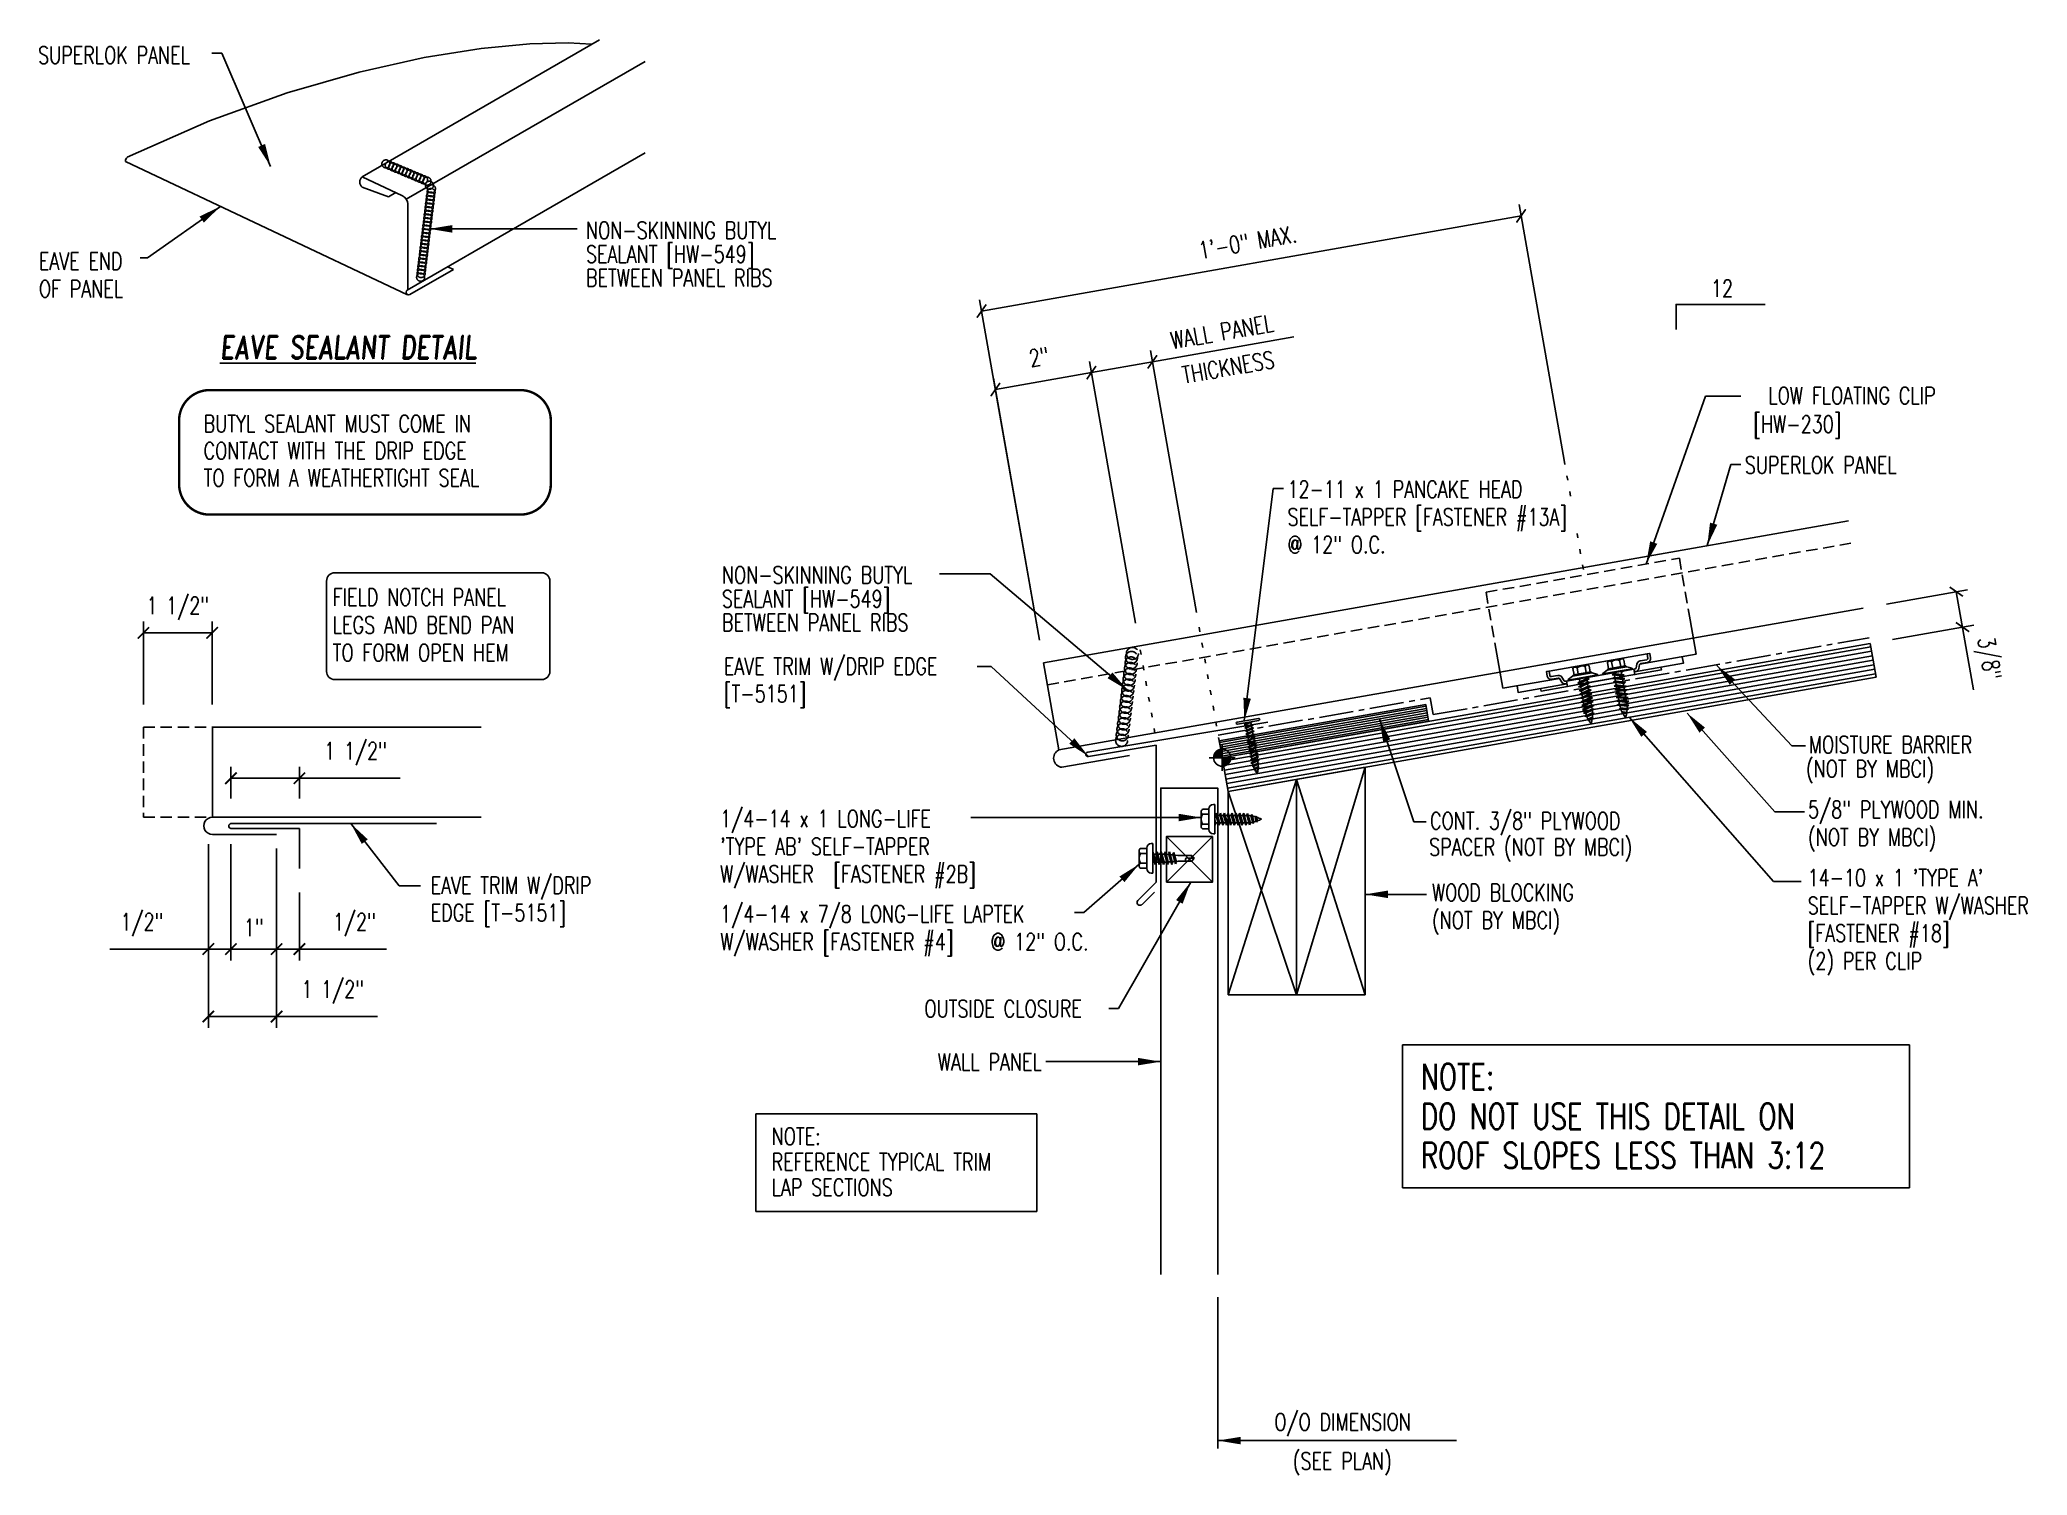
# Model space of a CAD drawing. Header units: inches. Extents: x -1.9 to 41.6, y 7.1 to 38.5.
import ezdxf
from ezdxf.enums import TextEntityAlignment as Align

# ---------------------------------------------------------------- set-up
doc = ezdxf.new("R2010")
doc.units = ezdxf.units.IN
doc.header["$MEASUREMENT"] = 0
for name, pattern in [('CENTER2', [1.125, 0.75, -0.125, 0.125, -0.125]), ('DOT2', [0.125, 0, -0.125]), ('HIDDEN', [0.375, 0.25, -0.125]), ('HIDDEN2', [0.1875, 0.125, -0.0625])]:
    doc.linetypes.add(name, pattern=pattern)
for name, color, linetype in [('BARRIER', 253, 'CENTER2'), ('clip', 5, 'Continuous'), ('CLO', 3, 'Continuous'), ('DIM', 2, 'Continuous'), ('FASTENER', 9, 'Continuous'), ('LABEL', 6, 'Continuous'), ('MARK', 1, 'Continuous'), ('PANEL', 11, 'Continuous'), ('SEALANT', 253, 'CENTER2'), ('SECTION', 11, 'Continuous'), ('TEXT', 2, 'Continuous'), ('TRIM', 6, 'Continuous'), ('WOOD', 3, 'Continuous')]:
    doc.layers.add(name, color=color, linetype=linetype)
doc.styles.add('ROMAND', font='romand', dxfattribs={"height": 0.075})
doc.styles.add('TEXT', font='SIMPLEX', dxfattribs={"width": 0.75, "height": 6})
doc.styles.add('TEXT1', font='ROMANS.shx', dxfattribs={"width": 0.75, "height": 0.375})
doc.dimstyles.new('DETAIL', dxfattribs={"dimscale": 4, "dimtxt": 0.375, "dimasz": 0.0625, "dimexe": 0.0625, "dimexo": 0.125, "dimgap": 0.0625, "dimtad": 1, "dimdec": 4, "dimzin": 3, "dimdsep": 46, "dimlunit": 4, "dimtxsty": 'TEXT1', "dimblk": 'ARCHTICK', "dimcen": 0.0625, "dimclrd": 7, "dimclre": 7, "dimclrt": 2, "dimadec": 0, "dimazin": 0, "dimtfac": 0.59375, "dimtdec": 4, "dimtmove": 0, "dimatfit": 3, "dimfxl": 0, "dimfrac": 2, "dimtolj": 1, "dimtzin": 3, "dimarcsym": 0})
doc.dimstyles.new('DETAIL$7', dxfattribs={"dimscale": 4, "dimtxt": 6, "dimasz": 0.125, "dimexe": 0.0625, "dimexo": 0.125, "dimgap": 0.0625, "dimtad": 1, "dimdec": 5, "dimzin": 3, "dimdsep": 46, "dimlunit": 4, "dimtxsty": 'TEXT', "dimblk": 'ARCHTICK', "dimcen": 0.0625, "dimclrd": 7, "dimclre": 7, "dimclrt": 2, "dimadec": 0, "dimazin": 0, "dimtfac": 0.666667, "dimtdec": 5, "dimtmove": 0, "dimatfit": 3, "dimfxl": 0, "dimfrac": 2, "dimtolj": 1, "dimtzin": 3, "dimarcsym": 0})

msp = doc.modelspace()

# ---------------------------------------------------------------- texts
at = {"color": 2, "char_height": 0.375, "attachment_point": 5, "rotation": 10, "style": 'TEXT1'}
for s, insert in [('\\A1;1\'-0" MAX.', (24.56899, 34.08579)), ('\\A1;WALL PANEL', (24.00858, 32.12393)), ('\\A1;2"', (20.00337, 31.57235)), ('\\A1;THICKNESS', (24.14548, 31.34754))]:
    msp.add_mtext(s, dxfattribs=dict(at, insert=insert))
at = {"layer": 'DIM', "color": 2, "insert": (40.76119, 24.96237), "char_height": 0.375, "attachment_point": 5, "rotation": 280, "style": 'TEXT1'}
msp.add_mtext('\\A1;3/8"', dxfattribs=at)
at = {"layer": 'TEXT', "style": 'TEXT1', "width": 0.75}
for s, p in [('SUPERLOK PANEL', (-1.92384, 37.99432)), ('NON-SKINNING BUTYL', (10.07815, 34.1569)), ('SEALANT [HW-549]', (10.07815, 33.63504)), ('EAVE END ', (-1.90479, 33.48348)), ('OF PANEL', (-1.90479, 32.87633)), ('BETWEEN PANEL RIBS', (10.07815, 33.11726)), ('BUTYL SEALANT MUST COME IN', (1.70215, 29.92483)), ('CONTACT WITH THE DRIP EDGE', (1.70215, 29.33123)), ('SUPERLOK PANEL', (35.46119, 29.01925)), ('TO FORM A WEATHERTIGHT SEAL', (1.70215, 28.73764)), ('NON-SKINNING BUTYL', (13.05466, 26.61076)), ('FIELD NOTCH PANEL', (4.52991, 26.12518)), ('SEALANT [HW-549]', (13.05466, 26.0889)), ('LEGS AND BEND PAN', (4.52991, 25.51804)), ('BETWEEN PANEL RIBS', (13.05466, 25.57112)), ('TO FORM OPEN HEM', (4.52991, 24.9109)), ('MOISTURE BARRIER', (36.86355, 22.89744)), ('(NOT BY MBCI)', (36.80005, 22.36874)), ('5/8" PLYWOOD MIN.', (36.84608, 21.47794)), ('CONT. 3/8" PLYWOOD', (28.56598, 21.22754)), ('SPACER (NOT BY MBCI)', (28.54668, 20.65384)), ('(NOT BY MBCI)', (36.84608, 20.8708)), ('EAVE TRIM W/DRIP', (6.67646, 19.81681)), ('WOOD BLOCKING', (28.60745, 19.65938)), ("14-10 x 1 'TYPE A'", (36.83736, 19.98256)), ('EDGE [T-5151]', (6.67646, 19.21681)), ('SELF-TAPPER W/WASHER', (36.83736, 19.37542)), ('(NOT BY MBCI)', (28.60745, 19.05224)), ('[FASTENER #18]', (36.83736, 18.76828)), ('(2) PER CLIP', (36.83736, 18.16114)), ('OUTSIDE CLOSURE', (17.49053, 17.11715)), ('O/O DIMENSION', (25.15659, 8.06641)), ('(SEE PLAN)', (25.5595, 7.21276))]:
    msp.add_text(s, height=0.375, dxfattribs=at).set_placement(p)
for s, p in [('LOW FLOATING CLIP', (39.64058, 30.53959)), ('[HW-230]', (37.57695, 29.9148)), ('WALL PANEL', (20.06274, 15.94958))]:
    msp.add_text(s, height=0.375, dxfattribs=at).set_placement(p, align=Align.RIGHT)

# ---------------------------------------------------------------- blocks, each defined once
blk = doc.blocks.new('A$C3D0C556B')
at = {"layer": 'WOOD'}
for p, q in [((0, 1.523), (4.389, 3.82)), ((0, 3.046), (4.389, 3.82)), ((4.91, 0.866), (4.389, 3.82)), ((0, 3.046), (0, 0)), ((0, 3.046), (4.649, 2.343)), ((4.649, 2.343), (0, 0)), ((0, 1.523), (4.649, 2.343)), ((4.91, 0.866), (0, 1.523)), ((0, 0), (4.91, 0.866))]:
    blk.add_line(p, q, dxfattribs=at)
blk = doc.blocks.new('st7')
at = {"layer": 'FASTENER'}
for p, q in [((-0.24, 0.082), (0.24, 0.082)), ((-0.24, 0.037), (0.24, 0.037)), ((-0.093, 0.003), (0.027, 0.037)), ((-0.069, -0.011), (-0.093, 0.003)), ((-0.069, -0.011), (0.095, 0.036)), ((-0.057, 0.037), (-0.057, 0.013)), ((0.059, 0.026), (0.059, -0.025)), ((-0.093, -0.069), (0.071, -0.022)), ((-0.069, -0.082), (-0.093, -0.069)), ((-0.093, -0.14), (0.071, -0.093)), ((-0.069, -0.154), (-0.093, -0.14)), ((-0.093, -0.212), (0.071, -0.165)), ((-0.069, -0.225), (-0.093, -0.212)), ((-0.093, -0.283), (0.071, -0.236)), ((-0.069, -0.296), (-0.093, -0.283)), ((-0.093, -0.354), (0.071, -0.307)), ((-0.069, -0.368), (-0.093, -0.354)), ((-0.093, -0.426), (0.071, -0.379)), ((-0.069, -0.439), (-0.093, -0.426)), ((-0.069, -0.082), (0.095, -0.036)), ((-0.069, -0.154), (0.095, -0.107)), ((-0.069, -0.225), (0.095, -0.178)), ((-0.069, -0.296), (0.095, -0.25)), ((-0.069, -0.368), (0.095, -0.321)), ((-0.069, -0.439), (0.095, -0.392)), ((-0.057, -0.008), (-0.057, -0.059)), ((-0.057, -0.079), (-0.057, -0.13)), ((-0.057, -0.15), (-0.057, -0.201)), ((-0.057, -0.222), (-0.057, -0.273)), ((-0.057, -0.293), (-0.057, -0.344)), ((-0.057, -0.365), (-0.057, -0.415)), ((0.059, -0.046), (0.059, -0.097)), ((0.059, -0.117), (0.059, -0.168)), ((0.059, -0.189), (0.059, -0.239)), ((0.059, -0.26), (0.059, -0.311)), ((0.059, -0.331), (0.059, -0.382)), ((0.059, -0.403), (0.059, -0.454)), ((0.095, -0.036), (0.071, -0.022)), ((0.095, -0.107), (0.071, -0.093)), ((0.095, -0.178), (0.071, -0.165)), ((0.095, -0.25), (0.071, -0.236)), ((0.095, -0.321), (0.071, -0.307)), ((0.095, -0.392), (0.071, -0.379)), ((-0.093, -0.497), (0.071, -0.45)), ((-0.069, -0.511), (-0.093, -0.497)), ((-0.093, -0.568), (0.071, -0.522)), ((-0.069, -0.582), (-0.093, -0.568)), ((-0.093, -0.64), (0.071, -0.593)), ((-0.069, -0.653), (-0.093, -0.64)), ((-0.093, -0.711), (0.071, -0.664)), ((-0.069, -0.725), (-0.093, -0.711)), ((-0.093, -0.782), (0.071, -0.736)), ((-0.069, -0.796), (-0.093, -0.782)), ((-0.093, -0.854), (0.071, -0.807)), ((-0.069, -0.867), (-0.093, -0.854)), ((-0.069, -0.511), (0.095, -0.464)), ((-0.069, -0.582), (0.095, -0.535)), ((-0.069, -0.653), (0.095, -0.606)), ((-0.069, -0.725), (0.095, -0.678)), ((-0.069, -0.796), (0.095, -0.749)), ((-0.069, -0.867), (0.095, -0.821)), ((-0.057, -0.436), (-0.057, -0.487)), ((-0.057, -0.507), (-0.057, -0.558)), ((-0.057, -0.579), (-0.057, -0.629)), ((-0.057, -0.65), (-0.057, -0.701)), ((-0.057, -0.721), (-0.057, -0.772)), ((-0.057, -0.793), (-0.057, -0.844)), ((0.059, -0.474), (0.059, -0.525)), ((0.059, -0.545), (0.059, -0.596)), ((0.059, -0.617), (0.059, -0.668)), ((0.059, -0.688), (0.059, -0.739)), ((0.059, -0.759), (0.059, -0.81)), ((0.059, -0.831), (0.059, -0.861)), ((0.095, -0.464), (0.071, -0.45)), ((0.095, -0.535), (0.071, -0.522)), ((0.095, -0.606), (0.071, -0.593)), ((0.095, -0.678), (0.071, -0.664)), ((0.095, -0.749), (0.071, -0.736)), ((0.095, -0.821), (0.071, -0.807)), ((-0.078, -0.921), (0.061, -0.881)), ((-0.054, -0.934), (-0.078, -0.921)), ((-0.058, -0.986), (0.041, -0.958)), ((-0.034, -1), (-0.058, -0.986)), ((-0.054, -0.934), (0.085, -0.895)), ((-0.034, -1), (0.065, -0.972)), ((-0.03, -1.05), (0.006, -1.04)), ((-0.006, -1.063), (-0.03, -1.05)), ((-0.006, -1.063), (0.03, -1.053)), ((0.03, -1.053), (0.006, -1.04)), ((0.065, -0.972), (0.041, -0.958)), ((0.085, -0.895), (0.061, -0.881))]:
    blk.add_line(p, q, dxfattribs=at)
for centre, radius, start, end in [((-0.238, 0.06), 0.0227, 94.6639, 265.3361), ((0.238, 0.06), 0.0227, 274.6639, 85.3361), ((0.502, -0.853), 0.56, 181.0834, 186.2136), ((-0.501, -0.853), 0.56, 357.0874, 0.7958), ((0.502, -0.853), 0.56, 188.2489, 193.282), ((0.502, -0.853), 0.56, 194.889, 200.3099), ((0.502, -0.853), 0.56, 201.1572, 206.3807), ((-0.501, -0.853), 0.56, 333.6193, 338.828), ((-0.501, -0.853), 0.56, 339.4684, 347.2016), ((-0.501, -0.853), 0.56, 348.7524, 354.9475)]:
    blk.add_arc(centre, radius, start, end, dxfattribs=at)
blk = doc.blocks.new('A$C612A22A5')
at = {"layer": 'clip'}
for points in [[(-1.376, 0.083), (-1.376, 0.023), (-0.789, 0.023), (-0.789, 0.143), (-0.814, 0.143, -0.303371), (-0.838, 0.159), (-0.873, 0.244, 0.30332), (-0.953, 0.297), (-1.103, 0.297, -0.41421), (-1.129, 0.323), (-1.129, 0.423), (-1.189, 0.423), (-1.189, 0.323, 0.414221), (-1.103, 0.237), (-0.953, 0.237, -0.303367), (-0.929, 0.221), (-0.894, 0.136, 0.30332), (-0.814, 0.083), (-0.789, 0.083), (-1.876, 0.083), (-1.876, 0.227)], [(1.299, 0.083), (1.299, 0.023), (0.711, 0.023), (0.711, 0.143), (0.736, 0.143, 0.303371), (0.76, 0.159), (0.795, 0.244, -0.30332), (0.875, 0.297), (1.025, 0.297, 0.41421), (1.051, 0.323), (1.051, 0.423), (1.111, 0.423), (1.111, 0.323, -0.414221), (1.025, 0.237), (0.875, 0.237, 0.303367), (0.851, 0.221), (0.816, 0.136, -0.30332), (0.736, 0.083), (0.711, 0.083), (1.799, 0.083), (1.799, 0.227)]]:
    blk.add_lwpolyline(points, format="xyb", dxfattribs=at)
for points in [[(1.051, 0.423), (-1.129, 0.423)], [(0.711, 0.143), (-0.789, 0.143)], [(-0.439, 0.023), (-0.789, 0.023)], [(0.361, 0.023), (-0.439, 0.023)], [(0.711, 0.023), (0.361, 0.023)]]:
    blk.add_lwpolyline(points, dxfattribs=at)
blk = doc.blocks.new('st10')
at = {"layer": 'FASTENER'}
for p, q in [((-0.217, 0.114), (-0.326, 0.059)), ((-0.326, 0.059), (-0.326, 0.049)), ((-0.326, 0.049), (0.326, 0.049)), ((-0.217, 0.114), (0.217, 0.114)), ((-0.193, 0.137), (0.193, 0.137)), ((-0.193, 0.119), (0.193, 0.119)), ((-0.181, 0.276), (-0.181, 0.137)), ((-0.181, 0.137), (0.181, 0.137)), ((-0.135, 0.302), (0.135, 0.302)), ((-0.129, 0.035), (-0.124, 0.037)), ((-0.096, 0.017), (-0.129, 0.035)), ((-0.129, -0.049), (0.096, 0.015)), ((-0.124, 0.037), (-0.08, 0.037)), ((-0.096, 0.017), (-0.025, 0.037)), ((-0.089, 0.276), (-0.089, 0.137)), ((-0.08, 0.037), (0.08, 0.037)), ((-0.08, 0.021), (-0.08, -0.035)), ((0.08, 0.037), (0.08, 0.011)), ((0.089, 0.276), (0.089, 0.137)), ((0.129, -0.003), (0.096, 0.015)), ((0.181, 0.276), (0.181, 0.137)), ((0.217, 0.114), (0.326, 0.059)), ((0.326, 0.059), (0.326, 0.049)), ((-0.096, -0.068), (-0.129, -0.049)), ((-0.129, -0.134), (0.096, -0.069)), ((-0.096, -0.152), (-0.129, -0.134)), ((-0.129, -0.218), (0.096, -0.154)), ((-0.096, -0.237), (-0.129, -0.218)), ((-0.129, -0.303), (0.096, -0.238)), ((-0.096, -0.321), (-0.129, -0.303)), ((-0.129, -0.387), (0.096, -0.323)), ((-0.096, -0.406), (-0.129, -0.387)), ((-0.129, -0.471), (0.096, -0.407)), ((-0.096, -0.068), (0.129, -0.004)), ((-0.096, -0.152), (0.129, -0.088)), ((-0.096, -0.237), (0.129, -0.172)), ((-0.096, -0.321), (0.129, -0.257)), ((-0.096, -0.406), (0.129, -0.341)), ((-0.096, -0.49), (0.129, -0.426)), ((-0.08, -0.063), (-0.08, -0.12)), ((-0.08, -0.148), (-0.08, -0.204)), ((-0.08, -0.232), (-0.08, -0.288)), ((-0.08, -0.317), (-0.08, -0.373)), ((-0.08, -0.401), (-0.08, -0.457)), ((0.08, -0.016), (0.08, -0.074)), ((0.08, -0.102), (0.08, -0.158)), ((0.08, -0.186), (0.08, -0.243)), ((0.08, -0.27), (0.08, -0.327)), ((0.08, -0.355), (0.08, -0.412)), ((0.129, -0.088), (0.096, -0.069)), ((0.129, -0.172), (0.096, -0.154)), ((0.129, -0.257), (0.096, -0.238)), ((0.129, -0.341), (0.096, -0.323)), ((0.129, -0.426), (0.096, -0.407)), ((-0.096, -0.49), (-0.129, -0.471)), ((-0.129, -0.556), (0.096, -0.491)), ((-0.096, -0.575), (-0.129, -0.556)), ((-0.129, -0.64), (0.096, -0.576)), ((-0.096, -0.659), (-0.129, -0.64)), ((-0.121, -0.722), (0.092, -0.662)), ((-0.088, -0.741), (-0.121, -0.722)), ((-0.096, -0.575), (0.129, -0.51)), ((-0.096, -0.659), (0.129, -0.595)), ((-0.095, -0.799), (0.071, -0.752)), ((-0.061, -0.818), (-0.095, -0.799)), ((-0.088, -0.741), (0.125, -0.68)), ((-0.08, -0.485), (-0.08, -0.542)), ((-0.08, -0.57), (-0.08, -0.626)), ((-0.063, -0.877), (0.034, -0.847)), ((-0.061, -0.818), (0.104, -0.771)), ((-0.029, -0.895), (0.068, -0.866)), ((0.068, -0.866), (0.034, -0.847)), ((0.104, -0.771), (0.071, -0.752)), ((0.08, -0.44), (0.08, -0.496)), ((0.08, -0.524), (0.08, -0.58)), ((0.125, -0.68), (0.092, -0.662)), ((0.129, -0.51), (0.096, -0.491)), ((0.129, -0.595), (0.096, -0.576)), ((-0.029, -0.895), (-0.063, -0.877))]:
    blk.add_line(p, q, dxfattribs=at)
blk.add_lwpolyline([(-0.331, 0.037), (-0.331, 0.049), (0.331, 0.049), (0.331, 0.037)], close=True, dxfattribs=at)
for centre, radius, start, end in [((-0.193, 0.128), 0.00894, 90, 270), ((-0.135, 0.25), 0.0527, 29.8754, 150.1246), ((0, 0.138), 0.164, 56.9974, 123.0026), ((0.135, 0.25), 0.0527, 29.8754, 150.1246), ((0.193, 0.128), 0.00894, 270, 90), ((0.676, -0.642), 0.757, 180.9696, 185.1765), ((0.676, -0.642), 0.757, 187.255, 191.3837), ((0.676, -0.642), 0.757, 193.4363, 197.6723), ((-0.676, -0.642), 0.757, 343.5473, 349.3968), ((-0.676, -0.642), 0.757, 351.6648, 356.0901), ((-0.676, -0.642), 0.757, 358.2537, 2.5109), ((0.676, -0.642), 0.757, 199.1495, 206.7351), ((-0.676, -0.642), 0.757, 333.2649, 342.2085)]:
    blk.add_arc(centre, radius, start, end, dxfattribs=at)
blk = doc.blocks.new('_ArchTick')
at = {"color": 0, "linetype": 'ByBlock', "const_width": 0.15}
blk.add_lwpolyline([(-0.5, -0.5), (0.5, 0.5)], dxfattribs=at)
blk = doc.blocks.new('*D8')
at = {"layer": 'DEFPOINTS', "color": 0}
for p in [(1.889, 25.532), (0.383, 23.466), (1.889, 23.466)]:
    blk.add_point(p, dxfattribs=at)
at = {"layer": 'DIM', "color": 7, "lineweight": -2}
for p, q in [((0.383, 23.966), (0.383, 25.782)), ((1.889, 23.966), (1.889, 25.782)), ((0.383, 25.532), (1.889, 25.532))]:
    blk.add_line(p, q, dxfattribs=at)
at = {"layer": 'DIM', "color": 7, "lineweight": -2, "xscale": 0.25, "yscale": 0.25, "zscale": 0.25, "rotation": 180}
blk.add_blockref('_ArchTick', (0.383, 25.532), dxfattribs=at)
at = {"layer": 'DIM', "color": 7, "lineweight": -2, "xscale": 0.25, "yscale": 0.25, "zscale": 0.25}
blk.add_blockref('_ArchTick', (1.889, 25.532), dxfattribs=at)
at = {"layer": 'DIM', "color": 2, "insert": (1.136, 26.068), "char_height": 0.375, "attachment_point": 5, "style": 'TEXT1'}
blk.add_mtext('\\A1;1 1/2"', dxfattribs=at)
blk = doc.blocks.new('*D9')
at = {"layer": 'DEFPOINTS', "color": 0}
for p in [(1.805, 21.403), (2.3, 21.405), (2.3, 18.608)]:
    blk.add_point(p, dxfattribs=at)
at = {"layer": 'DIM', "color": 7, "lineweight": -2}
for p, q in [((1.805, 20.903), (1.805, 18.358)), ((2.3, 20.905), (2.3, 18.358)), ((1.805, 18.608), (-0.356, 18.608)), ((2.3, 18.608), (1.805, 18.608)), ((2.3, 18.608), (2.55, 18.608))]:
    blk.add_line(p, q, dxfattribs=at)
at = {"layer": 'DIM', "color": 7, "lineweight": -2, "xscale": 0.25, "yscale": 0.25, "zscale": 0.25}
blk.add_blockref('_ArchTick', (1.805, 18.608), dxfattribs=at)
at = {"layer": 'DIM', "color": 7, "lineweight": -2, "xscale": 0.25, "yscale": 0.25, "zscale": 0.25, "rotation": 180}
blk.add_blockref('_ArchTick', (2.3, 18.608), dxfattribs=at)
at = {"layer": 'DIM', "color": 2, "insert": (0.35, 19.143), "char_height": 0.375, "attachment_point": 5, "style": 'TEXT1'}
blk.add_mtext('\\A1;1/2"', dxfattribs=at)
blk = doc.blocks.new('*D10')
at = {"layer": 'DEFPOINTS', "color": 0}
for p in [(2.3, 21.405), (3.3, 21.313), (3.3, 18.608)]:
    blk.add_point(p, dxfattribs=at)
at = {"layer": 'DIM', "color": 7, "lineweight": -2}
for p, q in [((2.3, 20.905), (2.3, 18.358)), ((3.3, 20.813), (3.3, 18.358)), ((2.3, 18.608), (3.3, 18.608))]:
    blk.add_line(p, q, dxfattribs=at)
at = {"layer": 'DIM', "color": 7, "lineweight": -2, "xscale": 0.25, "yscale": 0.25, "zscale": 0.25, "rotation": 180}
blk.add_blockref('_ArchTick', (2.3, 18.608), dxfattribs=at)
at = {"layer": 'DIM', "color": 7, "lineweight": -2, "xscale": 0.25, "yscale": 0.25, "zscale": 0.25}
blk.add_blockref('_ArchTick', (3.3, 18.608), dxfattribs=at)
at = {"layer": 'DIM', "color": 2, "insert": (2.8, 19.081), "char_height": 0.375, "attachment_point": 5, "style": 'TEXT1'}
blk.add_mtext('\\A1;1"', dxfattribs=at)
blk = doc.blocks.new('*D11')
at = {"layer": 'DEFPOINTS', "color": 0}
for p in [(1.805, 21.403), (3.3, 21.313), (3.3, 17.131)]:
    blk.add_point(p, dxfattribs=at)
at = {"layer": 'DIM', "color": 7, "lineweight": -2}
for p, q in [((1.805, 20.903), (1.805, 16.881)), ((3.3, 20.813), (3.3, 16.881)), ((1.805, 17.131), (3.3, 17.131)), ((3.3, 17.131), (5.51, 17.131))]:
    blk.add_line(p, q, dxfattribs=at)
at = {"layer": 'DIM', "color": 7, "lineweight": -2, "xscale": 0.25, "yscale": 0.25, "zscale": 0.25, "rotation": 180}
blk.add_blockref('_ArchTick', (1.805, 17.131), dxfattribs=at)
at = {"layer": 'DIM', "color": 7, "lineweight": -2, "xscale": 0.25, "yscale": 0.25, "zscale": 0.25}
blk.add_blockref('_ArchTick', (3.3, 17.131), dxfattribs=at)
at = {"layer": 'DIM', "color": 2, "insert": (4.53, 17.667), "char_height": 0.375, "attachment_point": 5, "style": 'TEXT1'}
blk.add_mtext('\\A1;1 1/2"', dxfattribs=at)
blk = doc.blocks.new('*D12')
at = {"layer": 'DEFPOINTS', "color": 0}
for p in [(3.8, 22.349), (2.3, 21.405), (3.8, 21.405)]:
    blk.add_point(p, dxfattribs=at)
at = {"layer": 'DIM', "color": 7, "lineweight": -2}
for p, q in [((2.3, 21.905), (2.3, 22.599)), ((2.3, 22.349), (3.8, 22.349)), ((3.8, 21.905), (3.8, 22.599)), ((3.8, 22.349), (6.01, 22.349))]:
    blk.add_line(p, q, dxfattribs=at)
at = {"layer": 'DIM', "color": 7, "lineweight": -2, "xscale": 0.25, "yscale": 0.25, "zscale": 0.25, "rotation": 180}
blk.add_blockref('_ArchTick', (2.3, 22.349), dxfattribs=at)
at = {"layer": 'DIM', "color": 7, "lineweight": -2, "xscale": 0.25, "yscale": 0.25, "zscale": 0.25}
blk.add_blockref('_ArchTick', (3.8, 22.349), dxfattribs=at)
at = {"layer": 'DIM', "color": 2, "insert": (5.03, 22.885), "char_height": 0.375, "attachment_point": 5, "style": 'TEXT1'}
blk.add_mtext('\\A1;1 1/2"', dxfattribs=at)
blk = doc.blocks.new('*D13')
at = {"layer": 'DEFPOINTS', "color": 0}
for p in [(3.3, 21.313), (3.8, 20.349), (3.3, 18.608)]:
    blk.add_point(p, dxfattribs=at)
at = {"layer": 'DIM', "color": 7, "lineweight": -2}
for p, q in [((3.3, 20.813), (3.3, 18.358)), ((3.8, 19.849), (3.8, 18.358)), ((3.3, 18.608), (3.8, 18.608)), ((3.8, 18.608), (5.711, 18.608))]:
    blk.add_line(p, q, dxfattribs=at)
at = {"layer": 'DIM', "color": 7, "lineweight": -2, "xscale": 0.25, "yscale": 0.25, "zscale": 0.25, "rotation": 180}
blk.add_blockref('_ArchTick', (3.3, 18.608), dxfattribs=at)
at = {"layer": 'DIM', "color": 7, "lineweight": -2, "xscale": 0.25, "yscale": 0.25, "zscale": 0.25}
blk.add_blockref('_ArchTick', (3.8, 18.608), dxfattribs=at)
at = {"layer": 'DIM', "color": 2, "insert": (5.005, 19.143), "char_height": 0.375, "attachment_point": 5, "style": 'TEXT1'}
blk.add_mtext('\\A1;1/2"', dxfattribs=at)
blk = doc.blocks.new('slopl1')
at = {"layer": 'MARK', "color": 6}
blk.add_lwpolyline([(0, 0), (0, 0.137), (0.487, 0.137)], dxfattribs=at)
at = {"layer": 'MARK', "color": 2, "style": 'TEXT1', "width": 0.75}
blk.add_text('12', height=0.0938, dxfattribs=at).set_placement((0.191, 0.178))
blk.add_attdef('SLOPL1', text='', height=0.0938, dxfattribs=at).set_placement((-0.055, 0.024), align=Align.RIGHT)
blk = doc.blocks.new('wp')
at = {"layer": 'SECTION'}
for p, q in [((-0.096, 0), (0.096, 0)), ((0, -0.096), (0, 0.096))]:
    blk.add_line(p, q, dxfattribs=at)
at = {"layer": 'SECTION', "const_width": 0.0625}
for points in [[(0, 0.031, 0.414214), (-0.031, 0, 1)], [(0, -0.031, 0.414214), (0.031, 0, 1)]]:
    blk.add_lwpolyline(points, format="xyb", dxfattribs=at)
at = {"layer": 'SECTION'}
blk.add_circle((0, 0), 0.0625, dxfattribs=at)
blk = doc.blocks.new('LAY-LAB')
at = {"layer": 'LABEL', "color": 6, "style": 'ROMAND', "oblique": 5, "width": 0.75}
blk.add_attdef('LAY-LAB', (0.017, 0.036), '', height=0.188, dxfattribs=at)
blk = doc.blocks.new('MB_DW4')
at = {"layer": 'FASTENER'}
for p, q in [((-0.326, 0.071), (-0.326, 0.037)), ((-0.326, 0.037), (0.322, 0.037)), ((-0.226, 0.171), (0.214, 0.171)), ((-0.217, 0.305), (-0.217, 0.171)), ((-0.163, 0.337), (0.159, 0.337)), ((-0.141, -0.014), (0.037, 0.037)), ((-0.108, 0.305), (-0.108, 0.171)), ((-0.105, -0.034), (0.137, 0.035)), ((-0.088, 0.037), (-0.088, 0.001)), ((-0.088, 0.037), (0.085, 0.037)), ((0.085, 0.037), (0.134, 0.037)), ((0.085, 0.02), (0.085, -0.041)), ((0.105, 0.305), (0.105, 0.171)), ((0.137, 0.035), (0.134, 0.037)), ((0.214, 0.305), (0.214, 0.171)), ((0.322, 0.071), (0.322, 0.037)), ((-0.105, -0.034), (-0.141, -0.014)), ((-0.141, -0.105), (0.102, -0.036)), ((-0.105, -0.125), (-0.141, -0.105)), ((-0.141, -0.196), (0.102, -0.127)), ((-0.105, -0.216), (-0.141, -0.196)), ((-0.141, -0.287), (0.102, -0.217)), ((-0.105, -0.307), (-0.141, -0.287)), ((-0.141, -0.378), (0.102, -0.308)), ((-0.105, -0.398), (-0.141, -0.378)), ((-0.122, -0.463), (0.089, -0.403)), ((-0.105, -0.125), (0.137, -0.056)), ((-0.105, -0.216), (0.137, -0.147)), ((-0.105, -0.307), (0.137, -0.238)), ((-0.105, -0.398), (0.137, -0.328)), ((-0.088, -0.029), (-0.088, -0.09)), ((-0.088, -0.12), (-0.088, -0.181)), ((-0.084, -0.27), (-0.088, -0.211)), ((-0.086, -0.483), (0.124, -0.423)), ((-0.078, -0.36), (-0.082, -0.3)), ((-0.071, -0.449), (-0.075, -0.389)), ((0.071, -0.408), (0.075, -0.346)), ((0.077, -0.315), (0.082, -0.253)), ((0.084, -0.223), (0.085, -0.211)), ((0.085, -0.071), (0.085, -0.131)), ((0.085, -0.162), (0.085, -0.211)), ((0.124, -0.423), (0.089, -0.403)), ((0.137, -0.056), (0.102, -0.036)), ((0.137, -0.147), (0.102, -0.127)), ((0.137, -0.238), (0.102, -0.217)), ((0.137, -0.328), (0.102, -0.308)), ((-0.086, -0.483), (-0.122, -0.463)), ((-0.066, -0.516), (-0.069, -0.478)), ((-0.066, -0.516), (-0.066, -0.82)), ((-0.002, -0.866), (-0.066, -0.82)), ((-0.003, -0.854), (0.009, -0.714)), ((-0.002, -0.866), (0.063, -0.82)), ((0.063, -0.515), (0.068, -0.439)), ((0.063, -0.516), (0.063, -0.82))]:
    blk.add_line(p, q, dxfattribs=at)
for centre, radius, start, end in [((-0.226, 0.071), 0.1, 90, 180), ((-0.163, 0.274), 0.0628, 29.8754, 150.1246), ((-0.002, 0.141), 0.196, 56.9974, 123.0026), ((0.159, 0.274), 0.0628, 29.8754, 150.1246), ((0.222, 0.071), 0.1, 0, 90), ((-0.036, -0.723), 0.0461, 11.1445, 130.906), ((0.039, -0.855), 0.0422, 55.4585, 194.8454), ((0.073, -0.516), 0.01, 175.9484, 180)]:
    blk.add_arc(centre, radius, start, end, dxfattribs=at)
blk = doc.blocks.new('FD-F4')
at = {"layer": 'TEXT', "style": 'TEXT1', "width": 0.75}
for s, p in [('1/4-14 x 7/8 LONG-LIFE LAPTEK', (0.005, -0.041)), ('W/WASHER [FASTENER #4]', (0.005, -0.193))]:
    blk.add_text(s, height=0.09375, dxfattribs=at).set_placement(p)
blk.add_attdef('(QUANTITY)', (1.485, -0.193), '', height=0.0938, dxfattribs=at)
at = {"layer": 'TEXT', "style": 'TEXT1', "flags": 1}
for tag, p in [('Color', (0.062, -0.435)), ('Calc', (0.062, -0.435)), ('Opt1', (0.062, -0.435)), ('Opt2', (0.062, -0.435)), ('Opt3', (0.062, -0.435)), ('Description', (0.062, -0.435)), ('Multiple', (0.062, -0.435)), ('Part', (0.062, -0.435)), ('Spare1', (0.062, -0.622)), ('Spare2', (0.062, -0.622)), ('Spare3', (0.062, -0.622)), ('Spare4', (0.062, -0.622)), ('Spare5', (0.062, -0.622)), ('Spare6', (0.062, -0.622)), ('Spare7', (0.062, -0.622)), ('Spare8', (0.062, -0.622)), ('Spare9', (0.062, -0.622)), ('Spare10', (0.062, -0.622))]:
    blk.add_attdef(tag, p, '', height=0.0938, dxfattribs=at)
blk = doc.blocks.new('FZ6')
at = {"layer": 'FASTENER'}
for p, q in [((-0.324, 0.071), (-0.324, 0.037)), ((-0.324, 0.037), (0.324, 0.037)), ((-0.224, 0.171), (0.215, 0.171)), ((-0.215, 0.305), (-0.215, 0.171)), ((-0.161, 0.337), (0.161, 0.337)), ((-0.129, 0.035), (-0.124, 0.037)), ((-0.096, 0.017), (-0.129, 0.035)), ((-0.129, -0.049), (0.096, 0.015)), ((-0.124, 0.037), (-0.08, 0.037)), ((-0.107, 0.305), (-0.107, 0.171)), ((-0.096, 0.017), (-0.025, 0.037)), ((-0.08, 0.037), (0.08, 0.037)), ((-0.08, 0.021), (-0.08, -0.035)), ((0.08, 0.037), (0.08, 0.011)), ((0.129, -0.003), (0.096, 0.015)), ((0.107, 0.305), (0.107, 0.171)), ((0.215, 0.305), (0.215, 0.171)), ((0.324, 0.071), (0.324, 0.037)), ((-0.096, -0.068), (-0.129, -0.049)), ((-0.129, -0.134), (0.096, -0.069)), ((-0.096, -0.152), (-0.129, -0.134)), ((-0.129, -0.218), (0.096, -0.154)), ((-0.096, -0.237), (-0.129, -0.218)), ((-0.129, -0.303), (0.096, -0.238)), ((-0.096, -0.321), (-0.129, -0.303)), ((-0.129, -0.387), (0.096, -0.323)), ((-0.096, -0.406), (-0.129, -0.387)), ((-0.129, -0.471), (0.096, -0.407)), ((-0.096, -0.068), (0.129, -0.004)), ((-0.096, -0.152), (0.129, -0.088)), ((-0.096, -0.237), (0.129, -0.172)), ((-0.096, -0.321), (0.129, -0.257)), ((-0.096, -0.406), (0.129, -0.341)), ((-0.096, -0.49), (0.129, -0.426)), ((-0.08, -0.063), (-0.08, -0.12)), ((-0.08, -0.148), (-0.08, -0.204)), ((-0.08, -0.232), (-0.08, -0.288)), ((-0.08, -0.317), (-0.08, -0.373)), ((-0.08, -0.401), (-0.08, -0.457)), ((0.08, -0.016), (0.08, -0.074)), ((0.08, -0.102), (0.08, -0.158)), ((0.08, -0.186), (0.08, -0.243)), ((0.08, -0.27), (0.08, -0.327)), ((0.08, -0.355), (0.08, -0.412)), ((0.129, -0.088), (0.096, -0.069)), ((0.129, -0.172), (0.096, -0.154)), ((0.129, -0.257), (0.096, -0.238)), ((0.129, -0.341), (0.096, -0.323)), ((0.129, -0.426), (0.096, -0.407)), ((-0.096, -0.49), (-0.129, -0.471)), ((-0.129, -0.556), (0.096, -0.491)), ((-0.096, -0.575), (-0.129, -0.556)), ((-0.129, -0.64), (0.096, -0.576)), ((-0.096, -0.659), (-0.129, -0.64)), ((-0.121, -0.722), (0.092, -0.662)), ((-0.088, -0.741), (-0.121, -0.722)), ((-0.096, -0.575), (0.129, -0.51)), ((-0.096, -0.659), (0.129, -0.595)), ((-0.095, -0.799), (0.071, -0.752)), ((-0.061, -0.818), (-0.095, -0.799)), ((-0.088, -0.741), (0.125, -0.68)), ((-0.08, -0.485), (-0.08, -0.542)), ((-0.08, -0.57), (-0.08, -0.626)), ((-0.063, -0.877), (0.034, -0.847)), ((-0.061, -0.818), (0.104, -0.771)), ((-0.029, -0.895), (0.068, -0.866)), ((0.068, -0.866), (0.034, -0.847)), ((0.104, -0.771), (0.071, -0.752)), ((0.08, -0.44), (0.08, -0.496)), ((0.08, -0.524), (0.08, -0.58)), ((0.125, -0.68), (0.092, -0.662)), ((0.129, -0.51), (0.096, -0.491)), ((0.129, -0.595), (0.096, -0.576)), ((-0.029, -0.895), (-0.063, -0.877))]:
    blk.add_line(p, q, dxfattribs=at)
for centre, radius, start, end in [((-0.224, 0.071), 0.1, 90, 180), ((-0.161, 0.274), 0.0628, 29.8754, 150.1246), ((0, 0.141), 0.196, 56.9974, 123.0026), ((0.161, 0.274), 0.0628, 29.8754, 150.1246), ((0.224, 0.071), 0.1, 0, 90), ((0.676, -0.642), 0.757, 180.9696, 185.1765), ((0.676, -0.642), 0.757, 187.255, 191.3837), ((0.676, -0.642), 0.757, 193.4363, 197.6723), ((-0.676, -0.642), 0.757, 343.5473, 349.3968), ((-0.676, -0.642), 0.757, 351.6648, 356.0901), ((-0.676, -0.642), 0.757, 358.2537, 2.5109), ((0.676, -0.642), 0.757, 199.1495, 206.7351), ((-0.676, -0.642), 0.757, 333.2649, 342.2085)]:
    blk.add_arc(centre, radius, start, end, dxfattribs=at)
blk = doc.blocks.new('FD-F2b')
at = {"layer": 'TEXT', "style": 'TEXT1', "width": 0.75}
for s, height, p in [('1/4-14 x 1 LONG-LIFE', 0.09375, (0.005, -0.041)), ("'TYPE AB' SELF-TAPPER", 0.09375, (0.005, -0.193)), ('W/WASHER', 0.0938, (0.005, -0.344)), ('[FASTENER #2B]', 0.09375, (0.625, -0.344))]:
    blk.add_text(s, height=height, dxfattribs=at).set_placement(p)
blk.add_attdef('(QUANTITY)', (0.005, -0.496), '', height=0.0938, dxfattribs=at)
at = {"layer": 'TEXT', "style": 'TEXT1', "flags": 1}
for tag, p in [('Color', (0.02, -0.714)), ('Calc', (0.02, -0.714)), ('Opt1', (0.02, -0.714)), ('Opt2', (0.02, -0.714)), ('Opt3', (0.02, -0.714)), ('Description', (0.02, -0.714)), ('Multiple', (0.02, -0.714)), ('Part', (0.02, -0.714)), ('Spare1', (0.02, -0.902)), ('Spare2', (0.02, -0.902)), ('Spare3', (0.02, -0.902)), ('Spare4', (0.02, -0.902)), ('Spare5', (0.02, -0.902)), ('Spare6', (0.02, -0.902)), ('Spare7', (0.02, -0.902)), ('Spare8', (0.02, -0.902)), ('Spare9', (0.02, -0.902)), ('Spare10', (0.02, -0.902))]:
    blk.add_attdef(tag, p, '', height=0.0938, dxfattribs=at)
blk = doc.blocks.new('A$C30686E82')
for p, q in [((-2.715, 0.761), (3.437, 0.761)), ((-2.715, 0.761), (-2.715, -1.379)), ((3.437, 0.761), (3.437, -1.379)), ((-2.715, -1.379), (3.437, -1.379))]:
    blk.add_line(p, q)
at = {"layer": 'TEXT', "style": 'TEXT1', "width": 0.75}
for s, p in [('NOTE:', (-2.368, 0.081)), ('REFERENCE TYPICAL TRIM', (-2.368, -0.477)), ('LAP SECTIONS', (-2.368, -1.035))]:
    blk.add_text(s, height=0.375, dxfattribs=at).set_placement(p)
blk = doc.blocks.new('dsc-T-5151')
at = {"layer": 'TEXT', "style": 'TEXT1', "width": 0.75}
for s, p in [('EAVE TRIM W/DRIP EDGE', (0, 0)), ('[T-5151]', (0, -0.6))]:
    blk.add_text(s, height=0.375, dxfattribs=at).set_placement(p)
at = {"layer": 'TEXT', "style": 'TEXT1', "flags": 1}
for tag, p in [('COLOR', (0, -1.2)), ('CALC', (0, -1.2)), ('OPT1', (0, -1.2)), ('OPT2', (0, -1.2)), ('OPT3', (0, -1.2)), ('GAGE', (0, -1.2)), ('SHPLN', (0, -1.2)), ('PART', (0, -1.2)), ('DESCRIPTION', (0, -1.2)), ('MULTIPLE', (0, -1.2)), ('SPARE1', (0, -1.8)), ('SPARE2', (0, -1.8)), ('SPARE3', (0, -1.8)), ('SPARE4', (0, -1.8)), ('SPARE5', (0, -1.8)), ('SPARE6', (0, -1.8)), ('SPARE7', (0, -1.8)), ('SPARE8', (0, -1.8)), ('SPARE9', (0, -1.8)), ('SPARE10', (0, -1.8))]:
    blk.add_attdef(tag, p, '', height=0.375, dxfattribs=at)
blk = doc.blocks.new('A$C02C475F8')
at = {"layer": 'TRIM'}
for p, q in [((0.93, 2.776), (-3.015, 2.118)), ((-1.52, 2.272), (-3, 2.026)), ((-1.52, 2.272), (-1.52, -0.728)), ((-1.52, -0.728), (-1.918, -1.125)), ((-1.829, -1.214), (-1.558, -0.942))]:
    blk.add_line(p, q, dxfattribs=at)
for centre, radius, start, end in [((-3.013, 2.071), 0.0472, 92.7245, 286.2002), ((-1.874, -1.169), 0.0625, 135, 315)]:
    blk.add_arc(centre, radius, start, end, dxfattribs=at)
blk = doc.blocks.new('FD-F13A')
at = {"layer": 'TEXT', "style": 'TEXT1', "width": 0.75}
for s, p in [('12-11 x 1 PANCAKE HEAD', (0.005, -0.041)), ('SELF-TAPPER [FASTENER #13A]', (0.005, -0.193))]:
    blk.add_text(s, height=0.09375, dxfattribs=at).set_placement(p)
blk.add_attdef('(QUANTITY)', (0.005, -0.344), '', height=0.0938, dxfattribs=at)
blk = doc.blocks.new('A$C5EDC0AE2')
for p, q in [((-5.823, 2.54), (-5.823, -0.591)), ((-5.823, 2.54), (5.28, 2.54)), ((5.28, 2.54), (5.28, -0.591)), ((-5.823, -0.591), (5.28, -0.591))]:
    blk.add_line(p, q)
at = {"layer": 'TEXT', "style": 'TEXT1', "width": 0.75}
for s, p in [('NOTE:', (-5.425, 1.56, 0)), ('DO NOT USE THIS DETAIL ON ', (-5.425, 0.691, 0)), ('ROOF SLOPES LESS THAN 3:12', (-5.425, -0.166, 0))]:
    blk.add_text(s, height=0.5625, dxfattribs=at).set_placement(p)

# ---------------------------------------------------------------- dimensions: what is measured, and where the dimension line sits
at = {"layer": 'DIM'}
for base, p1, p2, picture, middle in [((1.88852, 25.53239), (0.3835, 23.46607), (1.88852, 23.46607), '*D8', (1.13601, 25.53239)), ((2.30045, 18.607655), (1.805096, 21.403396), (2.30045, 21.404662), '*D9', (0.349739, 18.607655))]:
    dim = msp.add_linear_dim(base=base, p1=p1, p2=p2, dimstyle='DETAIL', dxfattribs=at)
    dim.commit()
    dim.dimension.update_dxf_attribs({"geometry": picture, "text_midpoint": middle, "dimtype": 160})
for base, p1, p2, picture, middle in [((3.80045, 22.34892), (2.30045, 21.40466), (3.80045, 21.40466), '*D12', (5.03036, 22.88464)), ((3.29989, 17.13103), (1.8051, 21.4034), (3.29989, 21.31305), '*D11', (4.5298, 17.66674)), ((3.29989, 18.60765), (2.30045, 21.40466), (3.29989, 21.31305), '*D10', (2.80017, 19.08087))]:
    dim = msp.add_linear_dim(base=base, p1=p1, p2=p2, dimstyle='DETAIL', dxfattribs=at)
    dim.commit()
    dim.dimension.update_dxf_attribs({"geometry": picture, "text_midpoint": middle})
dim = msp.add_linear_dim(base=(3.29989, 18.60765), p1=(3.79989, 20.34938), p2=(3.29989, 21.31305), angle=180, dimstyle='DETAIL', dxfattribs=at)
dim.commit()
dim.dimension.update_dxf_attribs({"geometry": '*D13', "text_midpoint": (5.00525, 18.60765), "dimtype": 160})

# ---------------------------------------------------------------- linework, layer by layer
at = {"color": 7}
for p, q in [((31.50282, 29.31471), (30.5166, 34.90786)), ((18.74232, 32.57788), (30.56001, 34.66166)), ((20.01319, 25.37039), (18.6989, 32.82408)), ((22.48383, 31.46574), (25.57863, 32.01144)), ((22.11533, 25.74105), (21.10405, 31.47631)), ((22.11533, 25.74105), (21.10405, 31.47631)), ((21.14746, 31.2301), (22.48383, 31.46574)), ((23.4517, 25.97669), (22.44042, 31.71194)), ((20.01319, 25.37039), (19.00191, 31.10564)), ((21.14746, 31.2301), (19.04532, 30.85944))]:
    msp.add_line(p, q, dxfattribs=at)
at = {"layer": 'BARRIER'}
for p, q in [((28.63639, 23.74089), (38.18455, 25.42449)), ((23.92526, 23.29098), (28.57127, 24.11019)), ((28.63639, 23.74089), (28.57127, 24.11019))]:
    msp.add_line(p, q, dxfattribs=at)
at = {"layer": 'clip', "linetype": 'HIDDEN'}
for p, q in [((29.79133, 26.41984), (34.02601, 27.16653)), ((34.26436, 25.81473), (34.02601, 27.16653)), ((30.02969, 25.06805), (29.79133, 26.41984))]:
    msp.add_line(p, q, dxfattribs=at)
at = {"layer": 'clip'}
for p, q in [((34.26436, 25.81473), (34.39677, 25.06383)), ((30.16209, 24.31715), (30.02969, 25.06805)), ((34.39677, 25.06383), (33.15965, 24.8457)), ((31.39921, 24.53528), (30.16209, 24.31715))]:
    msp.add_line(p, q, dxfattribs=at)
for points in [[(32.8266, 24.98536), (31.66433, 24.78042)], [(32.5403, 24.65046), (32.0479, 24.56364)], [(32.56114, 24.53228), (32.06873, 24.44546)]]:
    msp.add_lwpolyline(points, dxfattribs=at)
at = {"layer": 'CLO'}
for p, q in [((22.7928, 21.07478), (23.80161, 20.07478)), ((22.7928, 20.07478), (23.80161, 21.07478))]:
    msp.add_line(p, q, dxfattribs=at)
msp.add_lwpolyline([(23.80161, 21.07478), (22.7928, 21.07478), (22.7928, 20.07478), (23.80161, 20.07478)], close=True, dxfattribs=at)
at = {"layer": 'DIM', "linetype": 'DOT2', "ltscale": 2}
for p, q in [((31.50282, 29.31471), (31.64805, 28.49104)), ((31.78598, 27.70885), (31.94626, 26.79982)), ((24.01209, 22.79857), (23.48926, 25.76369)), ((22.53903, 23.33812), (22.20215, 25.24865))]:
    msp.add_line(p, q, dxfattribs=at)
at = {"layer": 'DIM', "color": 7}
for p, q in [((38.56198, 26.1634), (40.33909, 26.47675)), ((40.09289, 26.43334), (40.47155, 24.28587)), ((38.69866, 25.38821), (40.47578, 25.70157)), ((23.91635, 10.9862), (23.91635, 7.67137))]:
    msp.add_line(p, q, dxfattribs=at)
at = {"layer": 'PANEL'}
for p, q in [((5.17582, 35.51769), (10.37197, 38.51769)), ((6.14086, 35.02527), (11.37197, 38.04546)), ((6.16873, 32.93451), (-0.00814, 35.85139)), ((6.16384, 33.03854), (11.37197, 36.04546)), ((6.05905, 35.10061), (5.17582, 35.51769)), ((5.74914, 35.07837), (5.17582, 35.29128)), ((5.74914, 35.07837), (5.90976, 35.1711)), ((6.17582, 33.04546), (6.17582, 34.92366)), ((7.1766, 33.48891), (7.0486, 33.54936)), ((6.22201, 32.93778), (7.1766, 33.48891)), ((20.10001, 24.87799), (37.7327, 27.9871)), ((20.43689, 22.96746), (38.05053, 26.07322)), ((20.43689, 22.96746), (20.10001, 24.87799)), ((20.50354, 22.58948), (21.98075, 22.84995))]:
    msp.add_line(p, q, dxfattribs=at)
at = {"layer": 'PANEL', "color": 8, "linetype": 'HIDDEN2', "ltscale": 2}
msp.add_line((20.18533, 24.39415), (37.78449, 27.49736), dxfattribs=at)
at = {"layer": 'PANEL', "color": 11, "linetype": 'HIDDEN'}
for p, q in [((0.3835, 23.46607), (1.89544, 23.46607)), ((0.3835, 23.46607), (0.3835, 21.49374)), ((0.3835, 21.49374), (1.89544, 21.49374))]:
    msp.add_line(p, q, dxfattribs=at)
at = {"layer": 'PANEL', "color": 11}
for p, q in [((1.88852, 23.46607), (7.7807, 23.46607)), ((1.89544, 23.46607), (1.89544, 21.49374)), ((1.89544, 21.49374), (7.7807, 21.49374)), ((1.89544, 21.11925), (3.29989, 21.11925))]:
    msp.add_line(p, q, dxfattribs=at)
at = {"layer": 'PANEL'}
for points in [[(0.02934, 35.94799), (1.8335, 36.73908), (3.53317, 37.35338), (5.1062, 37.81026), (6.53043, 38.12911), (7.78368, 38.32931), (8.8438, 38.43023), (9.68862, 38.45126), (10.1994, 38.41805)], [(23.91635, 11.4862), (23.91635, 22.13353), (22.66635, 22.13353), (22.66635, 11.4862)]]:
    msp.add_lwpolyline(points, dxfattribs=at)
for centre, radius, start, end in [((0.10976, 35.8606), 0.11826, 131.903659, 184.468132), ((5.26565, 35.40448), 0.14451, 128.431894, 231.568106), ((5.95363, 34.90403), 0.22306, 5.047248, 61.797202), ((6.19293, 32.98816), 0.05817, 120, 300), ((20.51779, 22.78686), 0.19789, 114.129056, 265.870944)]:
    msp.add_arc(centre, radius, start, end, dxfattribs=at)
at = {"layer": 'PANEL', "color": 11}
msp.add_arc((1.8914, 21.30649), 0.18729, 88.765284, 271.234716, dxfattribs=at)
at = {"layer": 'SEALANT'}
for centre, radius in [((5.6947, 35.80069), 0.08824), ((5.76964, 35.76915), 0.08824), ((5.84458, 35.73761), 0.08824), ((5.91952, 35.70606), 0.08824), ((5.99446, 35.67452), 0.08824), ((6.06939, 35.64298), 0.08824), ((6.14433, 35.61143), 0.08824), ((6.21927, 35.57989), 0.08824), ((6.29421, 35.54834), 0.08824), ((6.36915, 35.5168), 0.08824), ((6.44409, 35.48526), 0.08824), ((6.51903, 35.45371), 0.08824), ((6.59396, 35.42217), 0.08824), ((6.6491, 35.33306), 0.08824), ((6.6926, 35.25474), 0.08824), ((6.63327, 34.77053), 0.08824), ((6.64316, 34.85123), 0.08824), ((6.65305, 34.93193), 0.08824), ((6.66294, 35.01264), 0.08824), ((6.67283, 35.09334), 0.08824), ((6.68272, 35.17404), 0.08824), ((6.58383, 34.36701), 0.08824), ((6.59372, 34.44771), 0.08824), ((6.60361, 34.52842), 0.08824), ((6.6135, 34.60912), 0.08824), ((6.62339, 34.68982), 0.08824), ((6.5245, 33.88279), 0.08824), ((6.53439, 33.9635), 0.08824), ((6.54428, 34.0442), 0.08824), ((6.55417, 34.1249), 0.08824), ((6.56406, 34.20561), 0.08824), ((6.57394, 34.28631), 0.08824), ((6.47506, 33.47928), 0.08824), ((6.48495, 33.55998), 0.08824), ((6.49484, 33.64068), 0.08824), ((6.50473, 33.72139), 0.08824), ((6.51461, 33.80209), 0.08824), ((6.45528, 33.31787), 0.08824), ((6.46517, 33.39858), 0.08824), ((22.00301, 24.75186), 0.13236), ((22.01784, 24.87291), 0.13236), ((22.02714, 24.99153), 0.13236), ((22.0465, 25.08244), 0.13236), ((21.94368, 24.26764), 0.13236), ((21.95851, 24.38869), 0.13236), ((21.97334, 24.50975), 0.13236), ((21.98817, 24.6308), 0.13236), ((21.89918, 23.90447), 0.13236), ((21.91401, 24.02553), 0.13236), ((21.92884, 24.14658), 0.13236), ((21.83985, 23.42026), 0.13236), ((21.85468, 23.54131), 0.13236), ((21.86951, 23.66237), 0.13236), ((21.88435, 23.78342), 0.13236), ((21.81019, 23.17815), 0.13236), ((21.82502, 23.2992), 0.13236)]:
    msp.add_circle(centre, radius, dxfattribs=at)
at = {"layer": 'TEXT', "color": 6, "const_width": 0.05333}
msp.add_lwpolyline([(1.1642, 28.78759), (1.1642, 30.18051, -0.41421356), (1.83087, 30.84717), (8.64009, 30.84717, -0.41421356), (9.30675, 30.18051), (9.30675, 28.78759, -0.41421356), (8.64009, 28.12092), (1.83087, 28.12092, -0.41421356)], format="xyb", close=True, dxfattribs=at)
at = {"layer": 'TEXT'}
msp.add_lwpolyline([(4.39504, 24.68839), (4.39504, 26.66659, -0.41421356), (4.57504, 26.84659), (9.10729, 26.84659, -0.41421356), (9.28729, 26.66659), (9.28729, 24.68839, -0.41421356), (9.10729, 24.50839), (4.57504, 24.50839, -0.41421356)], format="xyb", close=True, dxfattribs=at)
at = {"layer": 'TRIM'}
for p, q in [((6.80045, 21.35591), (2.30045, 21.35591)), ((3.80045, 21.24818), (2.30045, 21.24818)), ((3.80045, 21.24818), (3.80045, 20.37345))]:
    msp.add_line(p, q, dxfattribs=at)
msp.add_arc((2.30475, 21.30204), 0.05403, 94.561386, 265.438614, dxfattribs=at)
at = {"layer": 'WOOD', "color": 3, "linetype": 'CONTINUOUS'}
for p, q in [((24.01209, 22.79857), (38.20626, 25.30139)), ((38.20626, 25.30139), (38.27138, 24.93209)), ((38.3365, 24.56278), (38.27138, 24.93209)), ((24.14232, 22.05997), (38.3365, 24.56278)), ((23.94697, 23.16788), (28.46988, 23.96539)), ((28.46988, 23.96539), (28.50243, 23.78073)), ((24.01209, 22.79857), (28.53499, 23.59608)), ((28.53499, 23.59608), (28.50243, 23.78073)), ((23.94697, 23.16788), (23.97953, 22.98322)), ((24.01209, 22.79857), (23.97953, 22.98322)), ((24.01209, 22.79857), (24.0772, 22.42927)), ((24.14232, 22.05997), (24.0772, 22.42927))]:
    msp.add_line(p, q, dxfattribs=at)
at = {"layer": 'WOOD', "color": 9, "linetype": 'CONTINUOUS'}
for p, q in [((24.02511, 22.72471), (38.21928, 25.22753)), ((24.04248, 22.62623), (38.23665, 25.12905)), ((24.05984, 22.52775), (38.25401, 25.03057)), ((24.0772, 22.42927), (38.27138, 24.93209)), ((24.09457, 22.33079), (38.28874, 24.83361)), ((24.11193, 22.23231), (38.30611, 24.73512)), ((24.1293, 22.13383), (38.32347, 24.63664)), ((23.95348, 23.13095), (28.47639, 23.92846)), ((23.96216, 23.08171), (28.48507, 23.87922)), ((23.97085, 23.03246), (28.49375, 23.82998)), ((23.97953, 22.98322), (28.50243, 23.78073)), ((23.98821, 22.93398), (28.51112, 23.73149)), ((23.99689, 22.88474), (28.5198, 23.68225)), ((24.00557, 22.8355), (28.52848, 23.63301))]:
    msp.add_line(p, q, dxfattribs=at)

# ---------------------------------------------------------------- block references
at = {"color": 7, "xscale": 0.25, "yscale": 0.25, "zscale": 0.25}
for p, rotation in [((30.56001, 34.66166), 9.999999999999849), ((18.74232, 32.57788), 189.9999999999998), ((21.14746, 31.2301), 9.999999999999803), ((21.14746, 31.2301), 190), ((22.48383, 31.46574), 9.99999999999999), ((19.04532, 30.85944), 189.9999999999998)]:
    msp.add_blockref('_ArchTick', p, dxfattribs=dict(at, rotation=rotation))
for name, p in [('A$C02C475F8', (24.08565, 20.79891)), ('A$C30686E82', (16.51225, 14.2383))]:
    msp.add_blockref(name, p)
at = {"layer": 'clip', "rotation": 10.00000000000021}
msp.add_blockref('A$C612A22A5', (32.35729, 24.4732), dxfattribs=at)
at = {"layer": 'DIM', "color": 7, "xscale": 0.25, "yscale": 0.25, "zscale": 0.25}
for p, rotation in [((40.09289, 26.43334), 99.99999999999957), ((40.22958, 25.65815), 279.9999999999996)]:
    msp.add_blockref('_ArchTick', p, dxfattribs=dict(at, rotation=rotation))
at = {"layer": 'DIM', "xscale": 3, "yscale": 3, "zscale": 3}
msp.add_blockref('wp', (24.01209, 22.79857), dxfattribs=at)
at = {"layer": 'FASTENER'}
for name, p, rotation in [('st10', (31.92108, 24.50785), 9.999999999998735), ('st7', (24.58786, 23.53731), 9.905945920011115), ('FZ6', (23.88967, 21.45301), 90), ('MB_DW4', (22.52951, 20.59754), 90.00000000000001)]:
    msp.add_blockref(name, p, dxfattribs=dict(at, rotation=rotation))
at = {"layer": 'FASTENER', "xscale": -1, "rotation": 10.000000000001}
msp.add_blockref('st10', (32.67856, 24.64142), dxfattribs=at)
at = {"layer": 'LABEL', "xscale": 2.666666666666686, "yscale": 2.666666666666679, "zscale": 2.66666666666668}
msp.add_blockref('LAY-LAB', (2.02251, 31.43891), dxfattribs=at).add_auto_attribs({'LAY-LAB': '%%UEAVE SEALANT DETAIL'})
at = {"layer": 'MARK', "xscale": 4, "yscale": 4, "zscale": 4}
msp.add_blockref('slopl1', (33.95594, 32.17419), dxfattribs=at)
at = {"layer": 'TEXT', "xscale": 4, "yscale": 4, "zscale": 4}
for name, p in [('FD-F13A', (25.42402, 28.65221)), ('FD-F4', (12.99814, 19.35269))]:
    msp.add_blockref(name, p, dxfattribs=at).add_auto_attribs({'(QUANTITY)': '@ 12" O.C.'})
at = {"layer": 'TEXT'}
for name, p in [('dsc-T-5151', (13.09745, 24.61327)), ('A$C5EDC0AE2', (33.78639, 13.97481))]:
    msp.add_blockref(name, p, dxfattribs=at)
at = {"layer": 'TEXT', "xscale": 4, "yscale": 4, "zscale": 4}
msp.add_blockref('FD-F2b', (12.99589, 21.44018), dxfattribs=at)
at = {"layer": 'WOOD', "xscale": -1, "rotation": 99.9999999999998}
msp.add_blockref('A$C3D0C556B', (27.14232, 22.58895), dxfattribs=at)

msp.set_redraw_order([(e.dxf.handle, doc.entitydb.next_handle()) for e in msp.query("TEXT MTEXT ATTDEF DIMENSION ARC_DIMENSION")])  # texts and dimensions are drawn at this point

# ---------------------------------------------------------------- leaders
for points in [[(6.64689, 34.37729), (9.35416, 34.37729), (9.88257, 34.37729)], [(33.29749, 27.03807), (34.6011, 30.71334), (35.37305, 30.71334)], [(34.63784, 27.4414), (35.15249, 29.21447), (35.37305, 29.21447)], [(24.49712, 23.6049), (25.13055, 28.68953), (25.35473, 28.68953)], [(21.93648, 24.27873), (18.92754, 26.8256), (17.82038, 26.8256)], [(34.84798, 24.81756), (36.49246, 23.05805), (36.7881, 23.05805)], [(21.08597, 22.82476), (18.95293, 24.7952), (18.64819, 24.7952)], [(27.45759, 23.64727), (28.20935, 21.39528), (28.4782, 21.39528)], [(32.92458, 23.68467), (36.08578, 20.08924), (36.69453, 20.08924)], [(34.19525, 23.77532), (36.12017, 21.61356), (36.7662, 21.61356)], [(23.55622, 21.48818), (18.87542, 21.48818), (18.50688, 21.48818)], [(22.19293, 20.46508), (20.98469, 19.40716), (20.78082, 19.40716)], [(23.32217, 20.07478), (21.74069, 17.30884), (21.53312, 17.30884)], [(27.14232, 19.80652), (28.23273, 19.80652), (28.48988, 19.80652)], [(22.66635, 16.1432), (20.59412, 16.1432), (20.14933, 16.1432)]]:
    msp.add_leader(points, dimstyle='DETAIL$7')
at = {"layer": 'DIM', "color": 7}
msp.add_leader([(23.91635, 7.84622), (29.14635, 7.84622)], dimstyle='DETAIL$7', dxfattribs=at)
at = {"layer": 'TEXT'}
for points in [[(3.16993, 35.74468), (2.10016, 38.22234), (1.8817, 38.22234)], [(2.06871, 34.8689), (0.47456, 33.74612), (0.31006, 33.74612)], [(4.92545, 21.35591), (5.98269, 19.99105), (6.45289, 19.99105)]]:
    msp.add_leader(points, dimstyle='DETAIL$7', dxfattribs=at)

doc.saveas('drawing.dxf')
